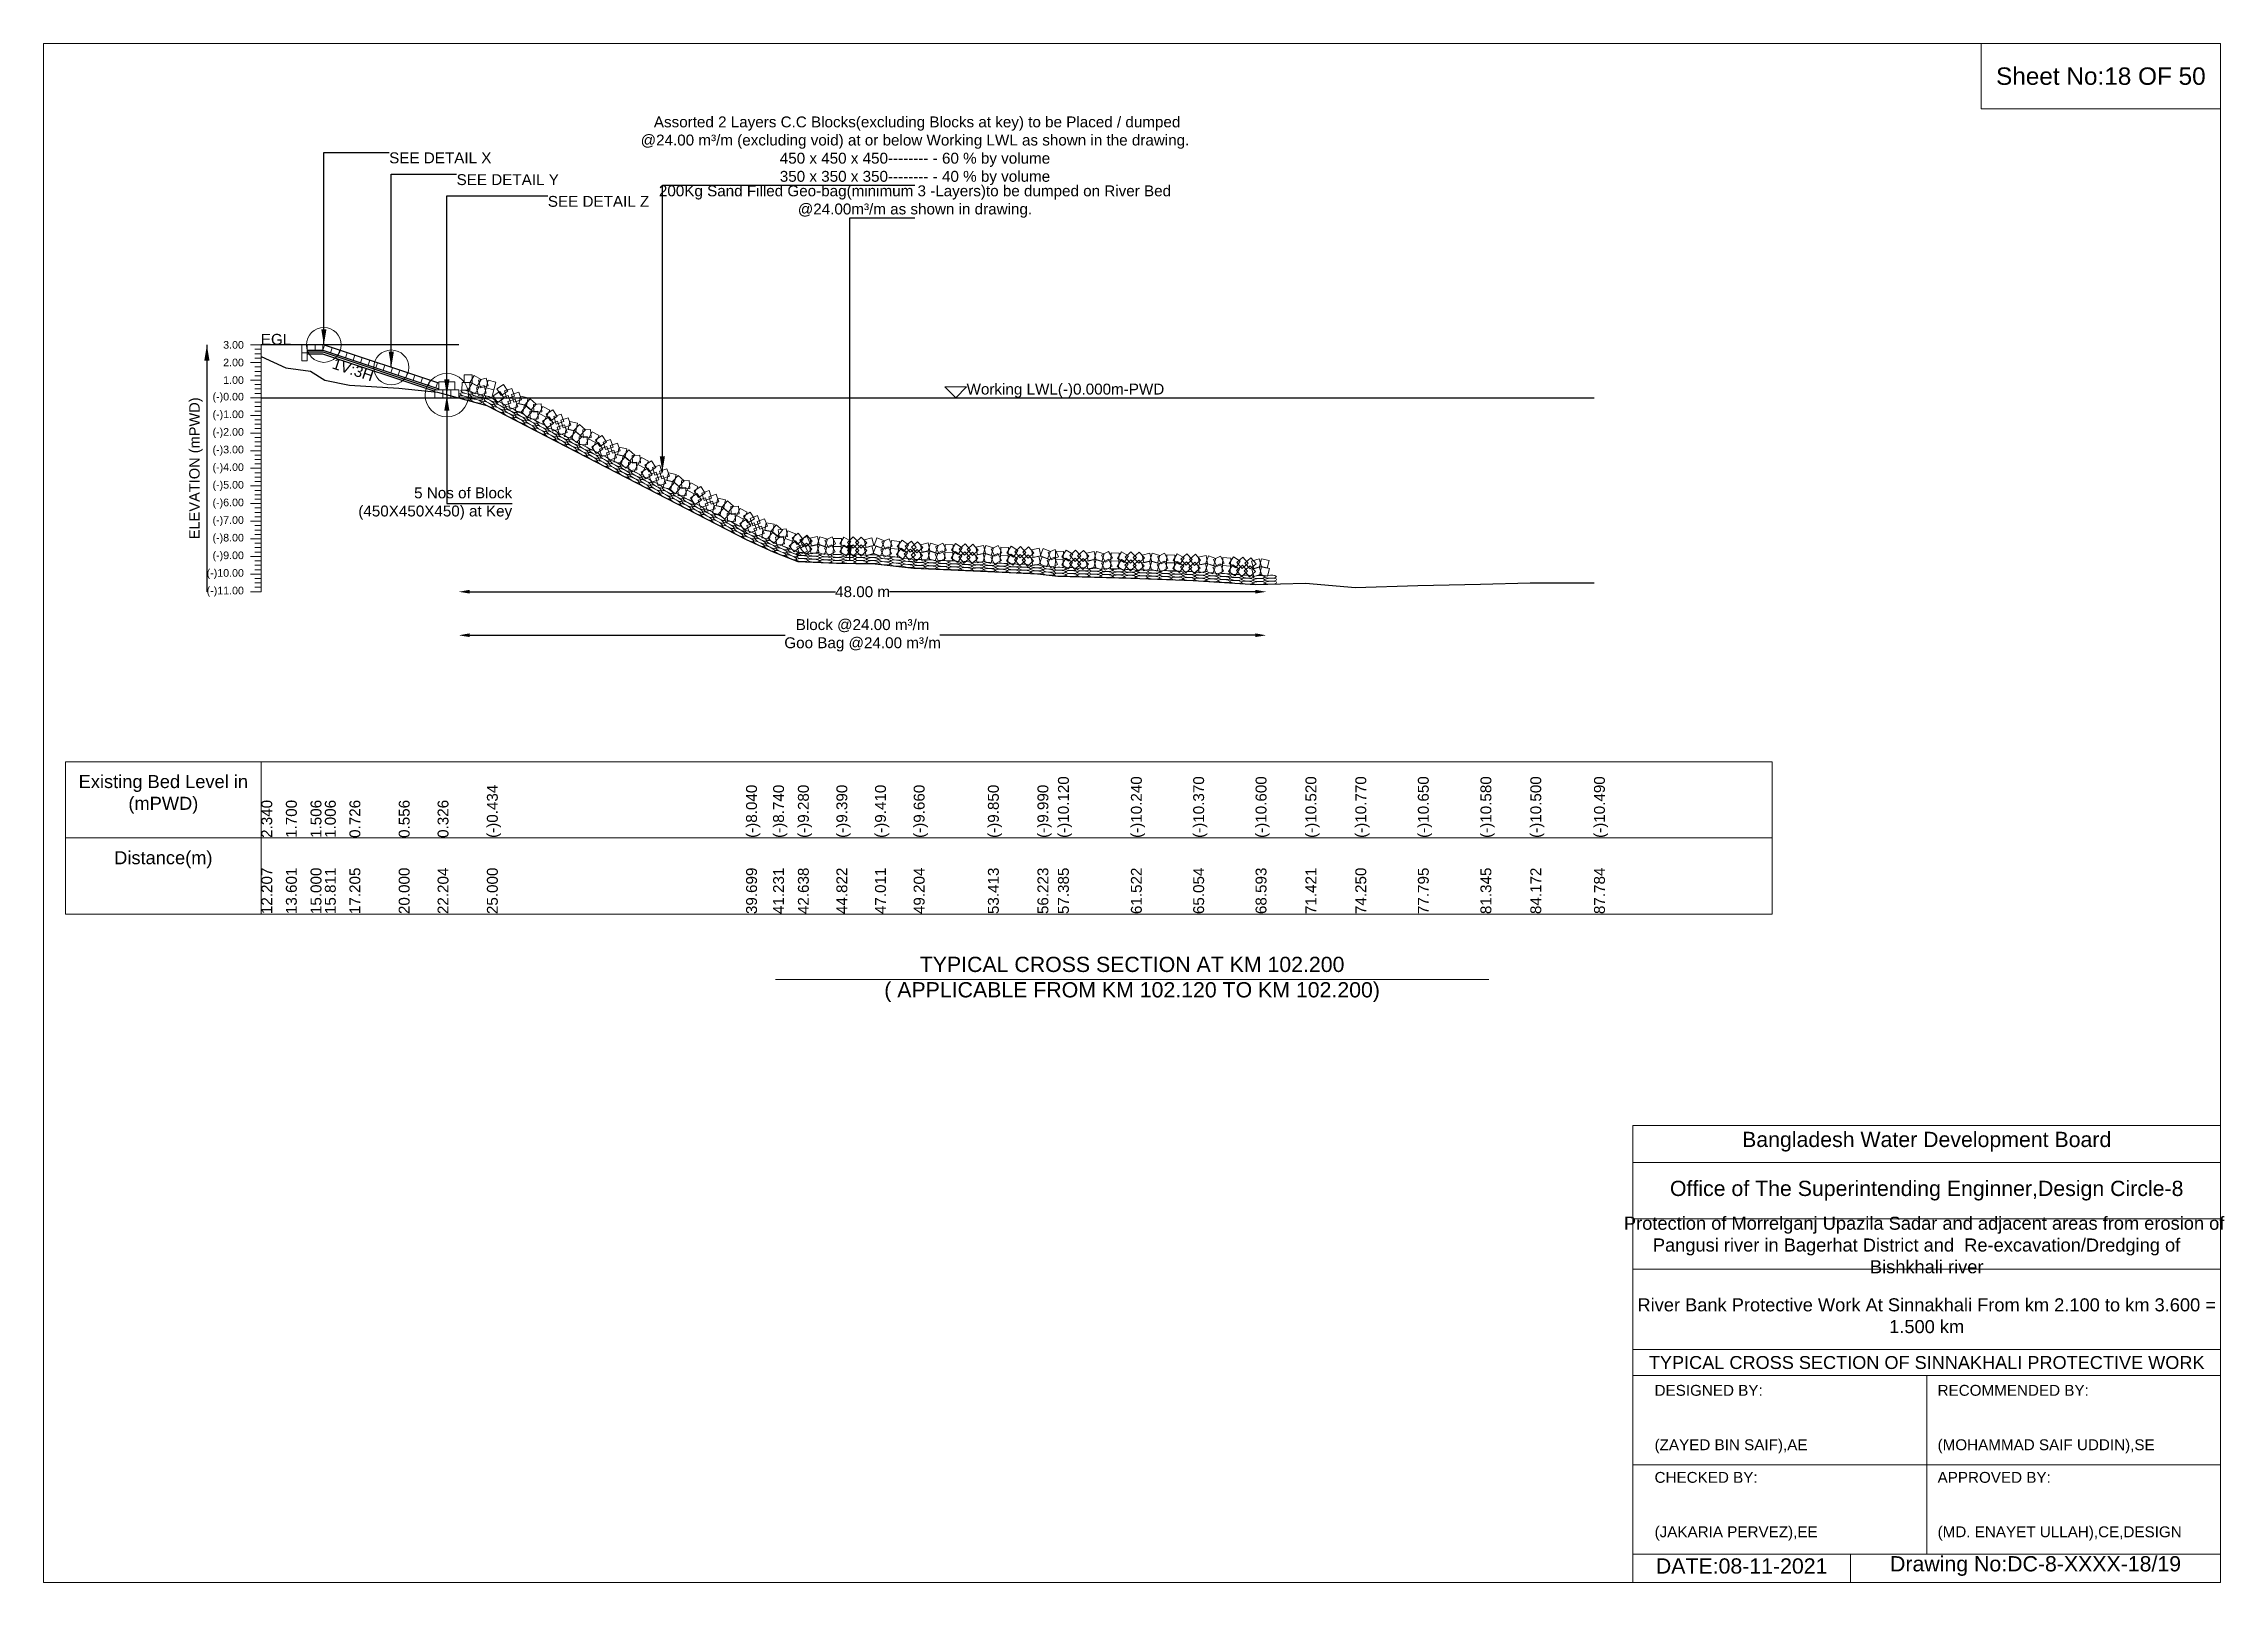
# Model space of a CAD drawing. Header units: inches. Extents: x 89000 to 380017, y -7071 to 0.
# Drawn here: x 355000 to 365017, y -7071 to 0 of the extents above; entities that cross this region are included whole.
import ezdxf

# ---------------------------------------------------------------- set-up
doc = ezdxf.new("R2010")
doc.units = ezdxf.units.IN
doc.header["$LTSCALE"] = 7
doc.header["$MEASUREMENT"] = 0
for name, color, linetype, lineweight in [('Cross section Data Border', 7, 'Continuous', 9), ('Cross Section Labels', 7, 'Continuous', 9), ('Existing_Bed_Level for Xsection', 7, 'Continuous', 25), ('Long Section Labels', 7, 'Continuous', 9)]:
    doc.layers.add(name, color=color, linetype=linetype, lineweight=lineweight)
doc.styles.get("Standard").update_dxf_attribs({"font": 'arial.ttf'})
doc.dimstyles.new('Appron Lebeling Style', dxfattribs={"dimtxt": 50, "dimasz": 50, "dimexe": 0.18, "dimexo": 0.0625, "dimgap": 0.09, "dimtad": 0, "dimtih": 1, "dimtoh": 1, "dimdec": 4, "dimzin": 0, "dimdsep": 46, "dimtxsty": 'Standard', "dimcen": 0.09, "dimse1": 1, "dimse2": 1, "dimadec": 0, "dimazin": 0, "dimtfac": 1, "dimtdec": 4, "dimtofl": 0, "dimtmove": 0, "dimatfit": 3, "dimfxl": 1, "dimtolj": 1, "dimtzin": 0, "dimarcsym": 0})
doc.dimstyles.get("Standard").update_dxf_attribs({"dimtxt": 0.18, "dimasz": 0.18, "dimexe": 0.18, "dimexo": 0.0625, "dimgap": 0.09, "dimtad": 0, "dimtih": 1, "dimtoh": 1, "dimdec": 4, "dimzin": 0, "dimdsep": 46, "dimtxsty": 'Standard', "dimcen": 0.09, "dimadec": 0, "dimazin": 0, "dimtfac": 1, "dimtdec": 4, "dimtofl": 0, "dimtmove": 0, "dimatfit": 3, "dimfxl": 1, "dimtolj": 1, "dimtzin": 0, "dimarcsym": 0})

msp = doc.modelspace()

# ---------------------------------------------------------------- texts
at = {"layer": 'Cross section Data Border', "char_height": 60, "width": 800, "attachment_point": 5}
for s, insert in [('Existing Bed Level in (mPWD)', (355550, -3450)), ('Distance(m)', (355550, -3750))]:
    msp.add_mtext(s, dxfattribs=dict(at, insert=insert))
at = {"layer": 'Cross Section Labels'}
for s, insert, char_height, attachment_point in [('Sheet No:18 OF 50', (364450, -150), 80, 5), (' Assorted 2 Layers C.C Blocks(excluding Blocks at key) to be Placed / dumped^J@24.00 m³/m (excluding void) at or below Working LWL as shown in the drawing.^J450 x 450 x 450-------- - 60 % by volume^J350 x 350 x 350-------- - 40 % by volume', (359002.68277, -650), 50, 8), ('SEE DETAIL X', (356587.27093, -500), 50, 1), ('SEE DETAIL Y', (356897.09593, -600), 50, 1), ('SEE DETAIL Z', (357316.27093, -700), 50, 1), ('200Kg Sand Filled Geo-bag(minimum 3 -Layers)to be dumped on River Bed^J@24.00m³/m as shown in drawing.', (359002.68277, -800), 50, 8), ('EGL', (356137.52758, -1384.63), 50, 9), ('Working LWL(-)0.000m-PWD', (359239.72093, -1627.63), 50, 7), ('5 Nos of Block ^J(450X450X450) at Key', (357152.24593, -2113.63), 50, 6), ('TYPICAL CROSS SECTION AT KM 102.200^J( APPLICABLE FROM KM 102.120 TO KM 102.200)', (360000, -4300), 70, 5), ('Bangladesh Water Development Board', (363650, -5046), 70, 5), ('Office of The Superintending Enginner,Design Circle-8', (363650, -5271), 70, 5)]:
    msp.add_mtext(s, dxfattribs=dict(at, insert=insert, char_height=char_height, attachment_point=attachment_point))
at = {"layer": 'Cross Section Labels', "insert": (356429.37621, -1474.68917), "char_height": 50, "attachment_point": 2, "rotation": 341.565051177}
msp.add_mtext('1V:3H', dxfattribs=at)
at = {"layer": 'Cross Section Labels'}
for s, insert, char_height, width, attachment_point in [('Protection of Morrelganj Upazila Sadar and adjacent areas from erosion of  Pangusi river in Bagerhat District and  Re-excavation/Dredging of     Bishkhali river', (363650, -5521), 60, 2800, 5), ('River Bank Protective Work At Sinnakhali From km 2.100 to km 3.600 = 1.500 km', (363650, -5846), 60, 2700, 5), ('TYPICAL CROSS SECTION OF SINNAKHALI PROTECTIVE WORK', (363650, -6061), 59.5765532, 2800, 5), ('DESIGNED BY:^J^J^J(ZAYED BIN SAIF),AE', (362400, -6321), 50, 1400, 4), ('RECOMMENDED BY:^J^J^J(MOHAMMAD SAIF UDDIN),SE', (363700, -6321), 50, 1400, 4), ('CHECKED BY:^J^J^J(JAKARIA PERVEZ),EE', (362400, -6721), 50, 1400, 4), ('APPROVED BY:^J^J^J(MD. ENAYET ULLAH),CE,DESIGN', (363700, -6721), 50, 1400, 4), ('DATE:08-11-2021', (362800, -6996), 70, 1400, 5), ('Drawing No:DC-8-XXXX-18/19', (364150, -6996), 70, 2200, 5)]:
    msp.add_mtext(s, dxfattribs=dict(at, insert=insert, char_height=char_height, width=width, attachment_point=attachment_point))
at = {"layer": 'Long Section Labels', "char_height": 35, "attachment_point": 6}
for s, insert in [('3.00', (355920, -1384.63)), ('2.00', (355920, -1465.63)), ('1.00', (355920, -1546.63)), ('(-)0.00', (355920, -1627.63)), ('(-)1.00', (355920, -1708.63)), ('(-)2.00', (355920, -1789.63)), ('(-)3.00', (355920, -1870.63)), ('(-)4.00', (355920, -1951.63)), ('(-)5.00', (355920, -2032.63)), ('(-)6.00', (355920, -2113.63)), ('(-)7.00', (355920, -2194.63)), ('(-)8.00', (355920, -2275.63)), ('(-)9.00', (355920, -2356.63)), ('(-)10.00', (355920, -2437.63)), ('(-)11.00', (355920, -2518.63))]:
    msp.add_mtext(s, dxfattribs=dict(at, insert=insert))
at = {"layer": 'Long Section Labels', "rotation": 90}
for s, insert, char_height, attachment_point in [('ELEVATION (mPWD)', (355700, -1951.63), 48, 5), ('(-)10.120', (359659.42702, -3650), 50, 1), ('(-)10.240', (359994.57964, -3650), 50, 1), ('(-)10.370', (360280.62873, -3650), 50, 1), ('(-)10.600', (360567.3022, -3650), 50, 1), ('(-)10.520', (360796.39311, -3650), 50, 1), ('(-)10.770', (361025.4849, -3650), 50, 1), ('(-)10.650', (361312.6317, -3650), 50, 1), ('(-)10.580', (361600.2095, -3650), 50, 1), ('(-)10.500', (361829.2368, -3650), 50, 1), ('(-)10.490', (362121.75885, -3650), 50, 1), ('2.340', (356000, -3650), 50, 1), ('1.700', (356112.98811, -3650), 50, 1), ('1.506', (356226.269, -3650), 50, 1), ('1.006', (356291.99145, -3650), 50, 1), ('0.726', (356404.84569, -3650), 50, 1), ('0.556', (356631.269, -3650), 50, 1), ('0.326', (356809.76086, -3650), 50, 1), ('(-)0.434', (357036.269, -3650), 50, 1), ('(-)8.040', (358226.87718, -3650), 50, 1), ('(-)8.740', (358350.98455, -3650), 50, 1), ('(-)9.280', (358464.9479, -3650), 50, 1), ('(-)9.390', (358641.84044, -3650), 50, 1), ('(-)9.410', (358819.1306, -3650), 50, 1), ('(-)9.660', (358996.76533, -3650), 50, 1), ('(-)9.850', (359337.76099, -3650), 50, 1), ('(-)9.990', (359565.31346, -3650), 50, 1), ('12.207', (356000, -4000), 50, 1), ('13.601', (356112.98811, -4000), 50, 1), ('15.000', (356226.269, -4000), 50, 1), ('15.811', (356291.99145, -4000), 50, 1), ('17.205', (356404.84569, -4000), 50, 1), ('20.000', (356631.269, -4000), 50, 1), ('22.204', (356809.76086, -4000), 50, 1), ('25.000', (357036.269, -4000), 50, 1), ('39.699', (358226.87718, -4000), 50, 1), ('41.231', (358350.98455, -4000), 50, 1), ('42.638', (358464.9479, -4000), 50, 1), ('44.822', (358641.84044, -4000), 50, 1), ('47.011', (358819.1306, -4000), 50, 1), ('49.204', (358996.76533, -4000), 50, 1), ('53.413', (359337.76099, -4000), 50, 1), ('56.223', (359565.31346, -4000), 50, 1), ('57.385', (359659.42702, -4000), 50, 1), ('61.522', (359994.57964, -4000), 50, 1), ('65.054', (360280.62873, -4000), 50, 1), ('68.593', (360567.3022, -4000), 50, 1), ('71.421', (360796.39311, -4000), 50, 1), ('74.250', (361025.4849, -4000), 50, 1), ('77.795', (361312.6317, -4000), 50, 1), ('81.345', (361600.2095, -4000), 50, 1), ('84.172', (361829.2368, -4000), 50, 1), ('87.784', (362121.75885, -4000), 50, 1)]:
    msp.add_mtext(s, dxfattribs=dict(at, insert=insert, char_height=char_height, attachment_point=attachment_point))

# ---------------------------------------------------------------- blocks, each defined once
blk = doc.blocks.new('*D33')
at = {"layer": 'Cross Section Labels', "color": 0, "lineweight": -2, "transparency": 16777216}
for p, q in [((356957, -2519), (358638, -2519)), ((360566, -2519), (358885, -2519))]:
    blk.add_line(p, q, dxfattribs=at)
at = {"layer": 'Cross Section Labels', "color": 0, "transparency": 16777216}
for points in [[(356957, -2510), (356957, -2527), (356907, -2519)], [(360566, -2510), (360566, -2527), (360616, -2519)]]:
    blk.add_solid(points, dxfattribs=at)
at = {"layer": 'Defpoints', "color": 0, "transparency": 16777216}
for p in [(356907, -1628), (360616, -2485), (360616, -2519)]:
    blk.add_point(p, dxfattribs=at)
at = {"layer": 'Cross Section Labels', "color": 0, "transparency": 16777216, "insert": (358762, -2519), "char_height": 50, "attachment_point": 5}
blk.add_mtext('\\A1;48.00 m', dxfattribs=at)
blk = doc.blocks.new('*D34')
at = {"layer": 'Cross Section Labels', "color": 0, "lineweight": -2, "transparency": 16777216}
for p, q in [((356957, -2719), (358406, -2719)), ((360566, -2719), (359117, -2719))]:
    blk.add_line(p, q, dxfattribs=at)
at = {"layer": 'Cross Section Labels', "color": 0, "transparency": 16777216}
for points in [[(356957, -2710), (356957, -2727), (356907, -2719)], [(360566, -2710), (360566, -2727), (360616, -2719)]]:
    blk.add_solid(points, dxfattribs=at)
at = {"layer": 'Defpoints', "color": 0, "transparency": 16777216}
for p in [(356907, -1628), (360616, -2485), (360616, -2719)]:
    blk.add_point(p, dxfattribs=at)
at = {"layer": 'Cross Section Labels', "color": 0, "transparency": 16777216, "insert": (358762, -2719), "char_height": 50, "attachment_point": 5}
blk.add_mtext('\\A1;Block @24.00 m³/m ^JGoo Bag @24.00 m³/m ', dxfattribs=at)

# ---------------------------------------------------------------- dimensions: what is measured, and where the dimension line sits
at = {"layer": 'Cross Section Labels'}
for base, text, picture, middle in [((360616.27173, -2518.63), '48.00 m', '*D33', (358761.59633, -2518.63)), ((360616.27173, -2718.63), 'Block @24.00 m³/m ^JGoo Bag @24.00 m³/m ', '*D34', (358761.59633, -2718.63))]:
    dim = msp.add_linear_dim(base=base, p1=(356906.92093, -1627.63), p2=(360616.27173, -2484.84486), text=text, dimstyle='Appron Lebeling Style', dxfattribs=at)
    dim.commit()
    dim.dimension.update_dxf_attribs({"geometry": picture, "text_midpoint": middle})

# ---------------------------------------------------------------- linework, layer by layer
at = {"layer": 'Cross section Data Border'}
msp.add_lwpolyline([(355100, -3300), (362940.21809, -3300), (362940.21809, -4000), (355100, -4000)], close=True, dxfattribs=at)
for points in [[(356000, -3300), (356000, -4000)], [(355100, -3650), (362940.21809, -3650)]]:
    msp.add_lwpolyline(points, dxfattribs=at)
at = {"layer": 'Cross Section Labels'}
for points in [[(355000, 0), (365000, 0), (365000, -7071), (355000, -7071)], [(363900, 0), (365000, 0), (365000, -300), (363900, -300)], [(359189.72093, -1627.63), (359239.72093, -1577.63), (359139.72093, -1577.63)]]:
    msp.add_lwpolyline(points, close=True, dxfattribs=at)
for points in [[(358362, -4300), (360000, -4300), (361638, -4300)], [(362300, -7071), (362300, -4971), (365000, -4971)], [(362300, -5141), (365000, -5141)], [(362300, -5401), (365000, -5401)], [(362300, -5631), (365000, -5631)], [(362300, -6001), (365000, -6001)], [(362300, -6121), (365000, -6121)], [(363650, -6121), (363650, -6941)], [(362300, -6531), (365000, -6531)], [(362300, -6941), (365000, -6941)], [(363300, -6941), (363300, -7071)]]:
    msp.add_lwpolyline(points, dxfattribs=at)
for centre, radius in [((356287.27093, -1384.63), 80), ((356597.09593, -1487.905), 80), ((356852.24593, -1615.48), 100)]:
    msp.add_circle(centre, radius, dxfattribs=at)
at = {"layer": 'Existing_Bed_Level for Xsection'}
for points in [[(356906.92093, -1384.63), (356000, -1384.63)], [(356815.79593, -1560.805), (356291.01192, -1385.877), (356287.27093, -1384.63), (356283.32758, -1384.63), (356210.42758, -1384.63)], [(356000, -1438.09), (356112.98811, -1489.93), (356226.269, -1505.644), (356291.99145, -1546.144), (356404.84569, -1568.824), (356631.269, -1582.594), (356809.76086, -1601.224), (357036.269, -1662.784), (358226.87718, -2278.87), (358350.98455, -2335.57), (358464.9479, -2379.31), (358641.84044, -2388.22), (358819.1306, -2389.84), (358996.76533, -2410.09), (359337.76099, -2425.48), (359565.31346, -2436.82), (359659.42702, -2447.35), (359994.57964, -2457.07), (360280.62873, -2467.6), (360567.3022, -2486.23), (360796.39311, -2479.75), (361025.4849, -2500), (361312.6317, -2490.28), (361600.2095, -2484.61), (361829.2368, -2478.13), (362121.75885, -2477.32)], [(356210.42758, -1408.93), (356283.32758, -1408.93), (356815.79593, -1586.41945)], [(356210.42758, -1417.03), (356282.01313, -1417.03), (356804.46313, -1591.18)], [(356210.42758, -1425.13), (356280.69869, -1425.13), (356797.57093, -1597.42075)], [(356000, -1627.63), (362121.75885, -1627.63)]]:
    msp.add_lwpolyline(points, dxfattribs=at)
at = {"layer": 'Long Section Labels'}
for points in [[(356000, -1384.63), (355950, -1384.63)], [(356000, -2518.63), (356000, -2437.63), (356000, -2356.63), (356000, -2275.63), (356000, -2194.63), (356000, -2113.63), (356000, -2032.63), (356000, -1951.63), (356000, -1870.63), (356000, -1789.63), (356000, -1708.63), (356000, -1627.63), (356000, -1546.63), (356000, -1465.63), (356000, -1384.63)], [(356000, -1465.63), (355950, -1465.63)], [(356000, -1404.88), (355970, -1404.88)], [(356000, -1425.13), (355970, -1425.13)], [(356000, -1445.38), (355970, -1445.38)], [(356000, -1485.88), (355970, -1485.88)], [(356000, -1546.63), (355950, -1546.63)], [(356000, -1506.13), (355970, -1506.13)], [(356000, -1526.38), (355970, -1526.38)], [(356000, -1566.88), (355970, -1566.88)], [(356000, -1587.13), (355970, -1587.13)], [(356000, -1627.63), (355950, -1627.63)], [(356000, -1607.38), (355970, -1607.38)], [(356000, -1647.88), (355970, -1647.88)], [(356000, -1668.13), (355970, -1668.13)], [(356000, -1688.38), (355970, -1688.38)], [(356000, -1708.63), (355950, -1708.63)], [(356000, -1789.63), (355950, -1789.63)], [(356000, -1728.88), (355970, -1728.88)], [(356000, -1749.13), (355970, -1749.13)], [(356000, -1769.38), (355970, -1769.38)], [(356000, -1870.63), (355950, -1870.63)], [(356000, -1809.88), (355970, -1809.88)], [(356000, -1830.13), (355970, -1830.13)], [(356000, -1850.38), (355970, -1850.38)], [(356000, -1890.88), (355970, -1890.88)], [(356000, -1951.63), (355950, -1951.63)], [(356000, -1911.13), (355970, -1911.13)], [(356000, -1931.38), (355970, -1931.38)], [(356000, -1971.88), (355970, -1971.88)], [(356000, -1992.13), (355970, -1992.13)], [(356000, -2032.63), (355950, -2032.63)], [(356000, -2012.38), (355970, -2012.38)], [(356000, -2052.88), (355970, -2052.88)], [(356000, -2073.13), (355970, -2073.13)], [(356000, -2093.38), (355970, -2093.38)], [(356000, -2113.63), (355950, -2113.63)], [(356000, -2194.63), (355950, -2194.63)], [(356000, -2133.88), (355970, -2133.88)], [(356000, -2154.13), (355970, -2154.13)], [(356000, -2174.38), (355970, -2174.38)], [(356000, -2275.63), (355950, -2275.63)], [(356000, -2214.88), (355970, -2214.88)], [(356000, -2235.13), (355970, -2235.13)], [(356000, -2255.38), (355970, -2255.38)], [(356000, -2295.88), (355970, -2295.88)], [(356000, -2356.63), (355950, -2356.63)], [(356000, -2316.13), (355970, -2316.13)], [(356000, -2336.38), (355970, -2336.38)], [(356000, -2376.88), (355970, -2376.88)], [(356000, -2397.13), (355970, -2397.13)], [(356000, -2437.63), (355950, -2437.63)], [(356000, -2417.38), (355970, -2417.38)], [(356000, -2457.88), (355970, -2457.88)], [(356000, -2478.13), (355970, -2478.13)], [(356000, -2498.38), (355970, -2498.38)], [(356000, -2518.63), (355950, -2518.63)]]:
    msp.add_lwpolyline(points, dxfattribs=at)
for points in [[(356210.42758, -1384.63), (356186.12758, -1384.63), (356186.12758, -1421.08), (356210.42758, -1421.08)], [(356246.87758, -1384.63), (356210.42758, -1384.63), (356210.42758, -1408.93), (356246.87758, -1408.93)], [(356283.32758, -1384.63), (356246.87758, -1384.63), (356246.87758, -1408.93), (356283.32758, -1408.93)], [(356325.59142, -1397.4035), (356291.01192, -1385.877), (356283.32758, -1408.93), (356317.90709, -1420.4565)], [(356360.17093, -1408.93), (356325.59142, -1397.4035), (356317.90709, -1420.4565), (356352.4866, -1431.983)], [(356210.42758, -1421.08), (356186.12758, -1421.08), (356186.12758, -1457.53), (356210.42758, -1457.53)], [(356394.75044, -1420.4565), (356360.17093, -1408.93), (356352.4866, -1431.983), (356387.0661, -1443.50951)], [(356429.32994, -1431.983), (356394.75044, -1420.4565), (356387.0661, -1443.50951), (356421.64561, -1455.03601)], [(356463.90945, -1443.50951), (356429.32994, -1431.983), (356421.64561, -1455.03601), (356456.22511, -1466.56251)], [(356498.48896, -1455.03601), (356463.90945, -1443.50951), (356456.22511, -1466.56251), (356490.80462, -1478.08901)], [(356533.06846, -1466.56251), (356498.48896, -1455.03601), (356490.80462, -1478.08901), (356525.38413, -1489.61551)], [(356567.64797, -1478.08901), (356533.06846, -1466.56251), (356525.38413, -1489.61551), (356559.96363, -1501.14202)], [(356602.22747, -1489.61551), (356567.64797, -1478.08901), (356559.96363, -1501.14202), (356594.54314, -1512.66852)], [(356636.80698, -1501.14202), (356602.22747, -1489.61551), (356594.54314, -1512.66852), (356629.12265, -1524.19502)], [(356671.38649, -1512.66852), (356636.80698, -1501.14202), (356629.12265, -1524.19502), (356663.70215, -1535.72152)], [(356705.96599, -1524.19502), (356671.38649, -1512.66852), (356663.70215, -1535.72152), (356698.28166, -1547.24802)], [(356740.5455, -1535.72152), (356705.96599, -1524.19502), (356698.28166, -1547.24802), (356732.86116, -1558.77453)], [(356775.125, -1547.24802), (356740.5455, -1535.72152), (356732.86116, -1558.77453), (356767.44067, -1570.30103)], [(356809.70451, -1558.77453), (356775.125, -1547.24802), (356767.44067, -1570.30103), (356802.02018, -1581.82753)], [(356834.02093, -1591.18), (356797.57093, -1591.18), (356797.57093, -1627.63), (356834.02093, -1627.63)], [(356852.24593, -1554.73), (356815.79593, -1554.73), (356815.79593, -1591.18), (356852.24593, -1591.18)], [(356870.47093, -1591.18), (356834.02093, -1591.18), (356834.02093, -1627.63), (356870.47093, -1627.63)], [(356888.69593, -1554.73), (356852.24593, -1554.73), (356852.24593, -1591.18), (356888.69593, -1591.18)], [(356906.92093, -1591.18), (356870.47093, -1591.18), (356870.47093, -1627.63), (356906.92093, -1627.63)], [(356958.40821, -1556.79524), (356921.95842, -1556.67246), (356921.83564, -1593.12225), (356958.28543, -1593.24504)], [(356967.96777, -1521.62114), (356931.51798, -1521.49836), (356931.39519, -1557.94815), (356967.84499, -1558.07094)], [(357000.21681, -1577.94139), (356968.71911, -1559.59752), (356950.37524, -1591.09522), (356981.87294, -1609.43909)], [(357009.77637, -1542.76729), (356978.27867, -1524.42342), (356959.9348, -1555.92112), (356991.4325, -1574.26499)], [(357023.45007, -1571.8108), (356988.20306, -1581.09792), (356997.49018, -1616.34493), (357032.7372, -1607.05781)], [(357033.00963, -1536.63669), (356997.76262, -1545.92382), (357007.04974, -1581.17083), (357042.29675, -1571.88371)], [(357068.01106, -1590.83015), (357032.83696, -1581.27059), (357023.2774, -1616.44469), (357058.4515, -1626.00425)], [(357077.57061, -1555.65605), (357042.39651, -1546.09649), (357032.83696, -1581.27059), (357068.01106, -1590.83015)], [(357115.44051, -1629.19058), (357095.76225, -1598.50885), (357065.08052, -1618.18711), (357084.75878, -1648.86884)], [(357132.19193, -1596.81787), (357112.51367, -1566.13614), (357081.83194, -1585.81439), (357101.5102, -1616.49613)], [(357151.2388, -1585.1813), (357116.4984, -1596.2134), (357127.53049, -1630.9538), (357162.27089, -1619.9217)], [(357194.65304, -1636.65489), (357183.59328, -1601.92329), (357148.86168, -1612.98304), (357159.92143, -1647.71465)], [(357134.48738, -1617.55402), (357099.74698, -1628.58611), (357110.77907, -1663.32651), (357145.51948, -1652.29442)], [(357177.90162, -1669.02761), (357166.84187, -1634.296), (357132.11026, -1645.35575), (357143.17002, -1680.08736)], [(357209.07945, -1660.03711), (357173.47266, -1652.2423), (357165.67785, -1687.84909), (357201.28464, -1695.6439)], [(357225.83087, -1627.66439), (357190.22408, -1619.86959), (357182.42927, -1655.47637), (357218.03606, -1663.27118)], [(357245.49828, -1689.5123), (357218.56916, -1664.9476), (357194.00445, -1691.87673), (357220.93358, -1716.44143)], [(357262.2497, -1657.13959), (357235.32057, -1632.57489), (357210.75587, -1659.50401), (357237.68499, -1684.06872)], [(357269.50153, -1688.41108), (357233.08923, -1690.06848), (357234.74663, -1726.48078), (357271.15893, -1724.82338)], [(357286.25295, -1656.03837), (357249.84065, -1657.69577), (357251.49805, -1694.10807), (357287.91035, -1692.45067)], [(357309.05886, -1716.3867), (357276.68614, -1699.63528), (357259.93473, -1732.008), (357292.30744, -1748.75941)], [(357325.81027, -1684.01399), (357293.43756, -1667.26257), (357276.68614, -1699.63528), (357309.05886, -1716.3867)], [(357358.80092, -1714.07779), (357339.12266, -1683.39606), (357308.44093, -1703.07432), (357328.11918, -1733.75605)], [(357377.84779, -1702.44123), (357343.10739, -1713.47332), (357354.13948, -1748.21372), (357388.87988, -1737.18163)], [(357342.0495, -1746.4505), (357322.37124, -1715.76877), (357291.68951, -1735.44703), (357311.36777, -1766.12876)], [(357361.09637, -1734.81394), (357326.35597, -1745.84603), (357337.38806, -1780.58643), (357372.12846, -1769.55434)], [(357404.51061, -1786.28753), (357393.45085, -1751.55592), (357358.71925, -1762.61568), (357369.779, -1797.34728)], [(357421.26202, -1753.91482), (357410.20227, -1719.18321), (357375.47067, -1730.24296), (357386.53042, -1764.97457)], [(357435.68844, -1777.29703), (357400.08165, -1769.50222), (357392.28684, -1805.10901), (357427.89363, -1812.90382)], [(357452.43986, -1744.92432), (357416.83307, -1737.12951), (357409.03826, -1772.7363), (357444.64505, -1780.53111)], [(357472.10727, -1806.77223), (357445.17814, -1782.20752), (357420.61344, -1809.13665), (357447.54256, -1833.70135)], [(357488.85869, -1774.39951), (357461.92956, -1749.83481), (357437.36486, -1776.76394), (357464.29398, -1801.32864)], [(357512.86193, -1773.29829), (357476.44963, -1774.95569), (357478.10703, -1811.36799), (357514.51933, -1809.71059)], [(357552.41926, -1801.27391), (357520.04655, -1784.5225), (357503.29513, -1816.89521), (357535.66784, -1833.64663)], [(357585.4099, -1831.33772), (357565.73164, -1800.65598), (357535.04991, -1820.33424), (357554.72817, -1851.01597)], [(357496.11051, -1805.67101), (357459.69822, -1807.32841), (357461.35562, -1843.74071), (357497.76792, -1842.0833)], [(357535.66784, -1833.64663), (357503.29513, -1816.89521), (357486.54371, -1849.26792), (357518.91643, -1866.01934)], [(357568.65848, -1863.71043), (357548.98023, -1833.0287), (357518.2985, -1852.70695), (357537.97675, -1883.38869)], [(357587.70536, -1852.07386), (357552.96496, -1863.10595), (357563.99705, -1897.84635), (357598.73745, -1886.81426)], [(357604.45677, -1819.70115), (357569.71637, -1830.73324), (357580.74847, -1865.47364), (357615.48887, -1854.44155)], [(357631.11959, -1903.54745), (357620.05984, -1868.81585), (357585.32824, -1879.8756), (357596.38799, -1914.6072)], [(357647.87101, -1871.17474), (357636.81126, -1836.44313), (357602.07965, -1847.50289), (357613.13941, -1882.23449)], [(357662.29743, -1894.55695), (357626.69064, -1886.76214), (357618.89583, -1922.36893), (357654.50262, -1930.16374)], [(357679.04884, -1862.18424), (357643.44205, -1854.38943), (357635.64725, -1889.99622), (357671.25403, -1897.79103)], [(357698.71625, -1924.03215), (357671.78713, -1899.46745), (357647.22242, -1926.39657), (357674.15155, -1950.96128)], [(357715.46767, -1891.65944), (357688.53855, -1867.09473), (357663.97384, -1894.02386), (357690.90297, -1918.58856)], [(357739.47092, -1890.55822), (357703.05862, -1892.21562), (357704.71602, -1928.62792), (357741.12832, -1926.97052)], [(357779.02825, -1918.53384), (357746.65553, -1901.78242), (357729.90412, -1934.15513), (357762.27683, -1950.90655)], [(357722.7195, -1922.93093), (357686.3072, -1924.58833), (357687.9646, -1961.00063), (357724.3769, -1959.34323)], [(357762.27683, -1950.90655), (357729.90412, -1934.15513), (357713.1527, -1966.52784), (357745.52541, -1983.27926)], [(357795.26747, -1980.97035), (357775.58921, -1950.28862), (357744.90748, -1969.96688), (357764.58574, -2000.64861)], [(357812.01889, -1948.59764), (357792.34063, -1917.91591), (357761.6589, -1937.59416), (357781.33716, -1968.2759)], [(357814.31434, -1969.33378), (357779.57394, -1980.36588), (357790.60603, -2015.10628), (357825.34644, -2004.07419)], [(357831.06576, -1936.96107), (357796.32536, -1947.99316), (357807.35745, -1982.73357), (357842.09785, -1971.70147)], [(357857.72858, -2020.80737), (357846.66883, -1986.07577), (357811.93722, -1997.13552), (357822.99698, -2031.86713)], [(357874.48, -1988.43466), (357863.42025, -1953.70306), (357828.68864, -1964.76281), (357839.74839, -1999.49442)], [(357905.65783, -1979.44416), (357870.05104, -1971.64935), (357862.25623, -2007.25614), (357897.86302, -2015.05095)], [(357942.07666, -2008.91936), (357915.14753, -1984.35466), (357890.58283, -2011.28378), (357917.51195, -2035.84849)], [(357888.90641, -2011.81688), (357853.29962, -2004.02207), (357845.50481, -2039.62886), (357881.1116, -2047.42367)], [(357925.32524, -2041.29207), (357898.39612, -2016.72737), (357873.83141, -2043.65649), (357900.76054, -2068.2212)], [(357949.32849, -2040.19085), (357912.91619, -2041.84825), (357914.57359, -2078.26055), (357950.98589, -2076.60315)], [(357966.07991, -2007.81814), (357929.66761, -2009.47554), (357931.32501, -2045.88784), (357967.73731, -2044.23044)], [(357988.88582, -2068.16647), (357956.5131, -2051.41505), (357939.76169, -2083.78777), (357972.1344, -2100.53918)], [(358005.63723, -2035.79376), (357973.26452, -2019.04234), (357956.5131, -2051.41505), (357988.88582, -2068.16647)], [(358021.87646, -2098.23027), (358002.1982, -2067.54854), (357971.51647, -2087.2268), (357991.19473, -2117.90853)], [(358038.62788, -2065.85756), (358018.94962, -2035.17583), (357988.26789, -2054.85409), (358007.94614, -2085.53582)], [(358040.92333, -2086.59371), (358006.18293, -2097.6258), (358017.21502, -2132.3662), (358051.95542, -2121.33411)], [(358057.67475, -2054.221), (358022.93435, -2065.25309), (358033.96644, -2099.99349), (358068.70684, -2088.9614)], [(358084.33757, -2138.0673), (358073.27781, -2103.33569), (358038.54621, -2114.39545), (358049.60596, -2149.12705)], [(358101.08899, -2105.69459), (358090.02923, -2070.96298), (358055.29763, -2082.02273), (358066.35738, -2116.75434)], [(358132.26682, -2096.70409), (358096.66003, -2088.90928), (358088.86522, -2124.51607), (358124.47201, -2132.31088)], [(358168.68565, -2126.17928), (358141.75652, -2101.61458), (358117.19182, -2128.54371), (358144.12094, -2153.10841)], [(358115.5154, -2129.0768), (358079.90861, -2121.28199), (358072.1138, -2156.88878), (358107.72059, -2164.68359)], [(358151.93423, -2158.552), (358125.0051, -2133.98729), (358100.4404, -2160.91642), (358127.36952, -2185.48112)], [(358175.93748, -2157.45078), (358139.52518, -2159.10818), (358141.18258, -2195.52047), (358177.59488, -2193.86307)], [(358192.68889, -2125.07806), (358156.27659, -2126.73546), (358157.93399, -2163.14776), (358194.34629, -2161.49036)], [(358215.4948, -2185.4264), (358183.12209, -2168.67498), (358166.37067, -2201.04769), (358198.74339, -2217.79911)], [(358232.24622, -2153.05368), (358199.87351, -2136.30227), (358183.12209, -2168.67498), (358215.4948, -2185.4264)], [(358248.48545, -2215.4902), (358228.80719, -2184.80847), (358198.12546, -2204.48672), (358217.80371, -2235.16845)], [(358265.23686, -2183.11748), (358245.55861, -2152.43575), (358214.87687, -2172.11401), (358234.55513, -2202.79574)], [(358263.81167, -2201.95356), (358229.65291, -2214.6729), (358242.37226, -2248.83166), (358276.53102, -2236.11232)], [(358278.95843, -2168.7997), (358244.79967, -2181.51905), (358257.51902, -2215.6778), (358291.67777, -2202.95846)], [(358324.84016, -2218.08654), (358312.09362, -2183.93792), (358277.945, -2196.68447), (358290.69154, -2230.83309)], [(358355.54055, -2207.58072), (358319.5949, -2201.53814), (358313.55232, -2237.48379), (358349.49797, -2243.52637)], [(358309.69341, -2251.2404), (358296.94686, -2217.09178), (358262.79824, -2229.83833), (358275.54479, -2263.98694)], [(358340.3938, -2240.73458), (358304.44815, -2234.692), (358298.40557, -2270.63765), (358334.35122, -2276.68023)], [(358378.21173, -2268.39181), (358350.11249, -2245.17469), (358326.89536, -2273.27393), (358354.9946, -2296.49106)], [(358393.35848, -2235.23796), (358365.25924, -2212.02083), (358342.04211, -2240.12007), (358370.14135, -2263.3372)], [(358397.72518, -2263.07776), (358361.72081, -2268.76001), (358367.40306, -2304.76437), (358403.40743, -2299.08212)], [(358410.78602, -2229.04811), (358374.78165, -2234.73036), (358380.4639, -2270.73473), (358416.46827, -2265.05248)], [(358440.13901, -2286.4975), (358406.10936, -2273.43666), (358393.04853, -2307.46631), (358427.07818, -2320.52715)], [(358453.19985, -2252.46785), (358419.1702, -2239.40701), (358406.10936, -2273.43666), (358440.13901, -2286.4975)], [(358476.25801, -2312.72025), (358453.30093, -2284.40815), (358424.98883, -2307.36523), (358447.94591, -2335.67733)], [(358489.31885, -2278.6906), (358466.36177, -2250.3785), (358438.04967, -2273.33558), (358461.00675, -2301.64768)], [(358493.89805, -2299.04466), (358460.59415, -2313.85859), (358475.40808, -2347.1625), (358508.71198, -2332.34857)], [(358506.95889, -2265.01501), (358473.65499, -2279.82894), (358488.46892, -2313.13285), (358521.77282, -2298.31892)], [(358528.34754, -2322.88266), (358503.89195, -2295.8544), (358476.8637, -2320.30999), (358501.31929, -2347.33825)], [(358530.18119, -2286.47881), (358505.7256, -2259.45056), (358478.69734, -2283.90614), (358503.15293, -2310.9344)], [(358552.9987, -2301.78274), (358517.36224, -2309.44074), (358525.02023, -2345.0772), (358560.6567, -2337.41921)], [(358554.83235, -2265.3789), (358519.19589, -2273.03689), (358526.85388, -2308.67335), (358562.49034, -2301.01536)], [(358598.35668, -2313.52039), (358563.67009, -2302.32026), (358552.46996, -2337.00685), (358587.15655, -2348.20698)], [(358600.19033, -2277.11654), (358565.50374, -2265.91641), (358554.3036, -2300.603), (358588.99019, -2311.80313)], [(358619.74662, -2302.5733), (358587.2932, -2319.16781), (358603.88771, -2351.62123), (358636.34113, -2335.02672)], [(358621.58027, -2266.16945), (358589.12685, -2282.76396), (358605.72136, -2315.21738), (358638.17478, -2298.62287)], [(358664.49801, -2274.21227), (358628.04953, -2273.87922), (358627.71648, -2310.3277), (358664.16496, -2310.66075)], [(358707.50759, -2286.14503), (358676.09772, -2267.65117), (358657.60386, -2299.06103), (358689.01372, -2317.5549)], [(358718.91691, -2303.61169), (358692.89828, -2329.1388), (358718.42539, -2355.15743), (358744.44402, -2329.63032)], [(358719.24996, -2267.16321), (358693.23133, -2292.69032), (358718.75844, -2318.70895), (358744.77707, -2293.18185)], [(358780.89269, -2329.94285), (358755.34487, -2303.94455), (358729.34657, -2329.49237), (358754.89439, -2355.49067)], [(358781.22574, -2293.49437), (358755.67792, -2267.49607), (358729.67962, -2293.04389), (358755.22744, -2319.04219)], [(358804.98714, -2271.39726), (358769.69624, -2280.5162), (358778.81518, -2315.8071), (358814.10608, -2306.68816)], [(358861.92999, -2285.14639), (358828.01977, -2271.77853), (358814.65191, -2305.68874), (358848.56213, -2319.0566)], [(358883.96844, -2275.57167), (358850.53201, -2290.084), (358865.04434, -2323.52043), (358898.48077, -2309.0081)], [(358930.89379, -2287.63106), (358894.67835, -2283.50258), (358890.54987, -2319.71802), (358926.76531, -2323.8465)], [(358972.42616, -2303.97969), (358943.11393, -2282.31414), (358921.44838, -2311.62637), (358950.76061, -2333.29191)], [(358986.08219, -2286.3245), (358957.54569, -2309.00204), (358980.22323, -2337.53853), (359008.75973, -2314.86099)], [(359038.63638, -2315.88677), (359014.0399, -2288.98666), (358987.13979, -2313.58314), (359011.73627, -2340.48325)], [(359063.17695, -2294.65833), (359027.58099, -2302.50242), (359035.42508, -2338.09839), (359071.02104, -2330.2543)], [(359108.59564, -2306.15882), (359073.851, -2295.14008), (359062.83226, -2329.88472), (359097.5769, -2340.90346)], [(359129.92809, -2295.10011), (359097.56182, -2311.86397), (359114.32567, -2344.23024), (359146.69195, -2327.46639)], [(359177.56799, -2303.92382), (359141.15505, -2302.28041), (359139.51165, -2338.69335), (359175.92458, -2340.33676)], [(359220.12069, -2317.39536), (359189.39612, -2297.78406), (359169.78481, -2328.50862), (359200.50938, -2348.11993)], [(359232.538, -2298.84803), (359205.61832, -2323.42308), (359230.19337, -2350.34277), (359257.11305, -2325.76772)], [(359293.52691, -2327.39062), (359268.93043, -2300.49052), (359242.03032, -2325.087), (359266.6268, -2351.9871)], [(358664.16496, -2310.66075), (358627.71648, -2310.3277), (358627.38343, -2346.77617), (358663.83191, -2347.10922)], [(358707.17454, -2322.59351), (358675.76467, -2304.09965), (358657.27081, -2335.50951), (358688.68067, -2354.00337)], [(358804.65409, -2307.84574), (358769.36319, -2316.96468), (358778.48213, -2352.25558), (358813.77303, -2343.13664)], [(358857.8015, -2321.36183), (358823.89129, -2307.99397), (358810.52342, -2341.90418), (358844.43364, -2355.27204)], [(358879.83996, -2311.78711), (358846.40352, -2326.29944), (358860.91585, -2359.73587), (358894.35228, -2345.22354)], [(358926.76531, -2323.8465), (358890.54987, -2319.71802), (358886.42138, -2355.93346), (358922.63682, -2360.06194)], [(358968.29767, -2340.19513), (358938.98544, -2318.52958), (358917.3199, -2347.84181), (358946.63212, -2369.50735)], [(358981.9537, -2322.53994), (358953.4172, -2345.21748), (358976.09475, -2373.75397), (359004.63124, -2351.07643)], [(359036.99297, -2352.2997), (359012.39649, -2325.39959), (358985.49638, -2349.99607), (359010.09286, -2376.89618)], [(359061.53354, -2331.07127), (359025.93758, -2338.91536), (359033.78167, -2374.51132), (359069.37764, -2366.66723)], [(359106.95223, -2342.57175), (359072.20759, -2331.55301), (359061.18885, -2366.29765), (359095.93349, -2377.31639)], [(359128.28468, -2331.51305), (359095.91841, -2348.2769), (359112.68227, -2380.64317), (359145.04854, -2363.87932)], [(359175.92458, -2340.33676), (359139.51165, -2338.69335), (359137.86824, -2375.10628), (359174.28117, -2376.74969)], [(359218.47728, -2353.80829), (359187.75271, -2334.19699), (359168.1414, -2364.92156), (359198.86597, -2384.53286)], [(359230.89459, -2335.26097), (359203.97491, -2359.83602), (359228.54996, -2386.7557), (359255.46964, -2362.18065)], [(359291.8835, -2363.80356), (359267.28702, -2336.90345), (359240.38691, -2361.49993), (359264.98339, -2388.40004)], [(359316.42408, -2342.57512), (359280.82811, -2350.41921), (359288.6722, -2386.01518), (359324.26817, -2378.17109)], [(359318.06749, -2306.16219), (359282.47152, -2314.00628), (359290.31561, -2349.60225), (359325.91158, -2341.75815)], [(359361.84276, -2354.07561), (359327.09813, -2343.05687), (359316.07938, -2377.80151), (359350.82402, -2388.82025)], [(359363.48617, -2317.66268), (359328.74153, -2306.64394), (359317.72279, -2341.38857), (359352.46743, -2352.40731)], [(359383.56159, -2343.23087), (359351.11703, -2359.8427), (359367.72885, -2392.28726), (359400.17342, -2375.67544)], [(359385.37582, -2306.82605), (359352.93125, -2323.43787), (359369.54308, -2355.88244), (359401.98764, -2339.27061)], [(359431.15957, -2352.27799), (359394.75475, -2350.46377), (359392.94052, -2386.86859), (359429.34535, -2388.68281)], [(359432.97379, -2315.87317), (359396.56897, -2314.05894), (359394.75475, -2350.46377), (359431.15957, -2352.27799)], [(359473.6486, -2365.94902), (359443.01637, -2346.19378), (359423.26114, -2376.826), (359453.89336, -2396.58124)], [(359475.46282, -2329.54419), (359444.8306, -2309.78896), (359425.07536, -2340.42118), (359455.70758, -2360.17642)], [(359486.15279, -2347.46015), (359459.11811, -2371.90863), (359483.56659, -2398.94332), (359510.60127, -2374.49483)], [(359487.96701, -2311.05533), (359460.93233, -2335.50381), (359485.38081, -2362.53849), (359512.4155, -2338.09001)], [(359547.00712, -2376.28855), (359522.53711, -2349.27335), (359495.52191, -2373.74336), (359519.99191, -2400.75856)], [(359548.82134, -2339.88373), (359524.35133, -2312.86853), (359497.33613, -2337.33853), (359521.80614, -2364.35374)], [(359571.64702, -2355.17549), (359536.01465, -2362.85249), (359543.69165, -2398.48487), (359579.32403, -2390.80786)], [(359573.46124, -2318.77066), (359537.82887, -2326.44767), (359545.50587, -2362.08004), (359581.13825, -2354.40304)], [(359621.22017, -2370.20577), (359587.28216, -2356.90865), (359573.98504, -2390.84667), (359607.92305, -2404.14379)], [(359625.27313, -2333.9818), (359591.33512, -2320.68468), (359578.038, -2354.6227), (359611.97601, -2367.91982)], [(359643.23861, -2360.58512), (359609.83252, -2375.16714), (359624.41454, -2408.57324), (359657.82063, -2393.99122)], [(359647.29157, -2324.36115), (359613.88548, -2338.94317), (359628.4675, -2372.34927), (359661.87359, -2357.76725)], [(359683.92557, -2370.2678), (359647.49089, -2369.21114), (359646.43422, -2405.64582), (359682.8689, -2406.70249)], [(359684.98224, -2333.83312), (359648.54755, -2332.77646), (359647.49089, -2369.21114), (359683.92557, -2370.2678)], [(359726.68974, -2383.05217), (359695.65327, -2363.93831), (359676.5394, -2394.97479), (359707.57588, -2414.08865)], [(359727.74641, -2346.61749), (359696.70993, -2327.50363), (359677.59607, -2358.54011), (359708.63255, -2377.65397)], [(359738.80669, -2364.30724), (359712.28634, -2389.31271), (359737.29182, -2415.83306), (359763.81216, -2390.82758)], [(359739.86336, -2327.87256), (359713.34301, -2352.87803), (359738.34849, -2379.39838), (359764.86883, -2354.3929)], [(359800.24744, -2391.86373), (359775.22085, -2365.36331), (359748.72043, -2390.3899), (359773.74702, -2416.89032)], [(359801.30411, -2355.42905), (359776.27752, -2328.92863), (359749.7771, -2353.95522), (359774.80368, -2380.45564)], [(359824.44289, -2370.24276), (359788.9779, -2378.65921), (359797.39434, -2414.1242), (359832.85933, -2405.70776)], [(359825.49956, -2333.80808), (359790.03456, -2342.22452), (359798.45101, -2377.68952), (359833.916, -2369.27308)], [(359870.04093, -2381.01017), (359835.12332, -2370.55252), (359824.66566, -2405.47013), (359859.58328, -2415.92779)], [(359871.0976, -2344.57549), (359836.17998, -2334.11783), (359825.72233, -2369.03545), (359860.63994, -2379.49311)], [(359891.19249, -2369.60928), (359859.10044, -2386.89231), (359876.38347, -2418.98436), (359908.47551, -2401.70133)], [(359892.24916, -2333.1746), (359860.15711, -2350.45763), (359877.44013, -2382.54968), (359909.53218, -2365.26665)], [(359938.96833, -2377.66448), (359902.53365, -2376.60781), (359901.47698, -2413.04249), (359937.91166, -2414.09916)], [(359940.025, -2341.2298), (359903.59032, -2340.17313), (359902.53365, -2376.60781), (359938.96833, -2377.66448)], [(359981.73251, -2390.44885), (359950.69603, -2371.33499), (359931.58217, -2402.37146), (359962.61864, -2421.48532)], [(359982.78917, -2354.01417), (359951.7527, -2334.90031), (359932.63884, -2365.93678), (359963.67531, -2385.05064)], [(359993.84945, -2371.70391), (359967.32911, -2396.70939), (359992.33458, -2423.22973), (360018.85493, -2398.22426)], [(359994.90612, -2335.26923), (359968.38578, -2360.27471), (359993.39125, -2386.79505), (360019.9116, -2361.78958)], [(360055.73936, -2399.73581), (360030.92028, -2373.04094), (360004.22542, -2397.86002), (360029.0445, -2424.55489)], [(360057.08025, -2363.31048), (360032.26117, -2336.61562), (360005.5663, -2361.4347), (360030.38538, -2388.12956)], [(360080.10276, -2378.30426), (360044.57318, -2386.44376), (360052.71268, -2421.97334), (360088.24226, -2413.83384)], [(360081.44364, -2341.87893), (360045.91406, -2350.01843), (360054.05356, -2385.54801), (360089.58314, -2377.40851)], [(360125.61541, -2389.42708), (360090.78044, -2378.69733), (360080.05069, -2413.53229), (360114.88565, -2424.26204)], [(360126.95629, -2353.00175), (360092.12132, -2342.272), (360081.39157, -2377.10696), (360116.22654, -2387.83672)], [(360146.85526, -2378.19155), (360114.62936, -2395.22368), (360131.66149, -2427.44959), (360163.88739, -2410.41746)], [(360148.19615, -2341.76622), (360115.97024, -2358.79835), (360133.00237, -2391.02426), (360165.22828, -2373.99213)], [(360194.56681, -2386.61923), (360158.14148, -2385.27835), (360156.8006, -2421.70368), (360193.22593, -2423.04456)], [(360195.90769, -2350.1939), (360159.48237, -2348.85302), (360158.14148, -2385.27835), (360194.56681, -2386.61923)], [(360237.22994, -2399.73684), (360206.34353, -2380.38142), (360186.98812, -2411.26784), (360217.87453, -2430.62325)], [(360238.57083, -2363.31151), (360207.68442, -2343.9561), (360188.329, -2374.84251), (360219.21542, -2394.19792)], [(360249.49276, -2381.087), (360222.77814, -2405.88482), (360247.57596, -2432.59944), (360274.29058, -2407.80163)], [(360250.83365, -2344.66168), (360224.11903, -2369.45949), (360248.91684, -2396.17411), (360275.63146, -2371.3763)], [(360312.34782, -2409.99045), (360288.28857, -2382.6088), (360260.90691, -2406.66804), (360284.96616, -2434.0497)], [(360314.7116, -2373.61718), (360290.65235, -2346.23552), (360263.2707, -2370.29477), (360287.32994, -2397.67643)], [(360337.30375, -2389.2519), (360301.5595, -2396.38992), (360308.69753, -2432.13417), (360344.44177, -2424.99614)], [(360339.66753, -2352.87862), (360303.92329, -2360.01665), (360311.06131, -2395.76089), (360346.80556, -2388.62287)], [(360382.48591, -2401.64907), (360347.96617, -2389.94481), (360336.26191, -2424.46456), (360370.78165, -2436.16882)], [(360384.8497, -2365.2758), (360350.32995, -2353.57154), (360338.62569, -2388.09128), (360373.14544, -2399.79554)], [(360404.03307, -2391.01475), (360371.34134, -2407.13472), (360387.4613, -2439.82645), (360420.15303, -2423.70648)], [(360406.39685, -2354.64148), (360373.70512, -2370.76145), (360389.82509, -2403.45317), (360422.51682, -2387.33321)], [(360451.48899, -2400.77964), (360415.11571, -2398.41585), (360412.75193, -2434.78913), (360449.1252, -2437.15291)], [(360453.85277, -2364.40636), (360417.4795, -2362.04258), (360415.11571, -2398.41585), (360451.48899, -2400.77964)], [(360493.76672, -2415.09076), (360463.43632, -2394.87518), (360443.22075, -2425.20558), (360473.55114, -2445.42115)], [(360496.1305, -2378.71748), (360465.80011, -2358.50191), (360445.58453, -2388.8323), (360475.91493, -2409.04788)], [(360506.54869, -2396.79283), (360479.14788, -2420.83026), (360503.18532, -2448.23107), (360530.58613, -2424.19364)], [(360508.91248, -2360.41956), (360481.51167, -2384.45699), (360505.5491, -2411.8578), (360532.94991, -2387.82036)], [(360566.96073, -2426.53694), (360542.90149, -2399.15528), (360515.51983, -2423.21453), (360539.57907, -2450.59619)], [(360569.32451, -2390.16367), (360545.26527, -2362.78201), (360517.88361, -2386.84125), (360541.94286, -2414.22291)], [(360583.29602, -2367.42172), (360548.37093, -2377.8544), (360558.8036, -2412.77949), (360593.72869, -2402.34681)], [(360584.32662, -2403.85715), (360549.40153, -2414.28983), (360559.8342, -2449.21491), (360594.75929, -2438.78224)], [(360629.43563, -2375.56143), (360593.97666, -2367.11962), (360585.53485, -2402.57858), (360620.99381, -2411.02039)], [(360630.46623, -2411.99685), (360595.00726, -2403.55504), (360586.56545, -2439.01401), (360622.02442, -2447.45582)]]:
    msp.add_lwpolyline(points, close=True, dxfattribs=at)
for centre, major_axis in [((356941.9626, -1601.47984), (26.0132, -7.06982)), ((356934.73983, -1628.05583), (26.0132, -7.06982)), ((356938.35121, -1614.76783), (26.0132, -7.06982)), ((356986.76623, -1642.19548), (26.0132, -7.06982)), ((356990.37762, -1628.90748), (26.0132, -7.06982)), ((356993.98901, -1615.61949), (26.0132, -7.06982)), ((357040.09391, -1657.01107), (23.94142, -12.3886)), ((357046.42223, -1644.78138), (23.94142, -12.3886)), ((357052.75054, -1632.55169), (23.94142, -12.3886)), ((357087.97675, -1681.78828), (23.94142, -12.3886)), ((357094.30507, -1669.55859), (23.94142, -12.3886)), ((357100.63338, -1657.32889), (23.94142, -12.3886)), ((357135.85959, -1706.56549), (23.94142, -12.3886)), ((357142.18791, -1694.33579), (23.94142, -12.3886)), ((357148.51622, -1682.1061), (23.94142, -12.3886)), ((357196.39906, -1706.88331), (23.94142, -12.3886)), ((357183.74243, -1731.34269), (23.94142, -12.3886)), ((357190.07074, -1719.113), (23.94142, -12.3886)), ((357231.62527, -1756.1199), (23.94142, -12.3886)), ((357237.95358, -1743.89021), (23.94142, -12.3886)), ((357244.2819, -1731.66052), (23.94142, -12.3886)), ((357279.50811, -1780.89711), (23.94142, -12.3886)), ((357285.83642, -1768.66742), (23.94142, -12.3886)), ((357292.16473, -1756.43773), (23.94142, -12.3886)), ((357327.39095, -1805.67432), (23.94142, -12.3886)), ((357333.71926, -1793.44463), (23.94142, -12.3886)), ((357340.04757, -1781.21493), (23.94142, -12.3886)), ((357381.6021, -1818.22183), (23.94142, -12.3886)), ((357387.93041, -1805.99214), (23.94142, -12.3886)), ((357375.27379, -1830.45152), (23.94142, -12.3886)), ((357423.15662, -1855.22873), (23.94142, -12.3886)), ((357429.48494, -1842.99904), (23.94142, -12.3886)), ((357435.81325, -1830.76935), (23.94142, -12.3886)), ((357471.03946, -1880.00594), (23.94142, -12.3886)), ((357477.36778, -1867.77625), (23.94142, -12.3886)), ((357483.69609, -1855.54656), (23.94142, -12.3886)), ((357518.9223, -1904.78315), (23.94142, -12.3886)), ((357525.25061, -1892.55346), (23.94142, -12.3886)), ((357531.57893, -1880.32377), (23.94142, -12.3886)), ((357573.13345, -1917.33066), (23.94142, -12.3886)), ((357579.46177, -1905.10097), (23.94142, -12.3886)), ((357566.80514, -1929.56036), (23.94142, -12.3886)), ((357614.68798, -1954.33756), (23.94142, -12.3886)), ((357621.01629, -1942.10787), (23.94142, -12.3886)), ((357627.34461, -1929.87818), (23.94142, -12.3886)), ((357662.57082, -1979.11477), (23.94142, -12.3886)), ((357668.89913, -1966.88508), (23.94142, -12.3886)), ((357675.22744, -1954.65539), (23.94142, -12.3886)), ((357710.45366, -2003.89198), (23.94142, -12.3886)), ((357716.78197, -1991.66229), (23.94142, -12.3886)), ((357723.11028, -1979.4326), (23.94142, -12.3886)), ((357764.66481, -2016.4395), (23.94142, -12.3886)), ((357770.99312, -2004.20981), (23.94142, -12.3886)), ((357758.33649, -2028.66919), (23.94142, -12.3886)), ((357806.21933, -2053.4464), (23.94142, -12.3886)), ((357812.54765, -2041.2167), (23.94142, -12.3886)), ((357818.87596, -2028.98701), (23.94142, -12.3886)), ((357854.10217, -2078.2236), (23.94142, -12.3886)), ((357860.43048, -2065.99391), (23.94142, -12.3886)), ((357866.7588, -2053.76422), (23.94142, -12.3886)), ((357901.98501, -2103.00081), (23.94142, -12.3886)), ((357908.31332, -2090.77112), (23.94142, -12.3886)), ((357914.64164, -2078.54143), (23.94142, -12.3886)), ((357956.19616, -2115.54833), (23.94142, -12.3886)), ((357962.52448, -2103.31864), (23.94142, -12.3886)), ((357949.86785, -2127.77802), (23.94142, -12.3886)), ((357997.75069, -2152.55523), (23.94142, -12.3886)), ((358004.079, -2140.32554), (23.94142, -12.3886)), ((358010.40731, -2128.09584), (23.94142, -12.3886)), ((358045.63353, -2177.33244), (23.94142, -12.3886)), ((358051.96184, -2165.10274), (23.94142, -12.3886)), ((358058.29015, -2152.87305), (23.94142, -12.3886)), ((358093.51636, -2202.10964), (23.94142, -12.3886)), ((358099.84468, -2189.87995), (23.94142, -12.3886)), ((358106.17299, -2177.65026), (23.94142, -12.3886)), ((358147.72752, -2214.65716), (23.94142, -12.3886)), ((358154.05583, -2202.42747), (23.94142, -12.3886)), ((358141.3992, -2226.88685), (23.94142, -12.3886)), ((358189.28204, -2251.66406), (23.94142, -12.3886)), ((358195.61036, -2239.43437), (23.94142, -12.3886)), ((358201.93867, -2227.20468), (23.94142, -12.3886)), ((358237.03367, -2275.94061), (24.51912, -11.20187)), ((358242.75577, -2263.41582), (24.51912, -11.20187)), ((358248.47788, -2250.89103), (24.51912, -11.20187)), ((358286.07191, -2298.34435), (24.51912, -11.20187)), ((358291.79401, -2285.81955), (24.51912, -11.20187)), ((358297.51612, -2273.29476), (24.51912, -11.20187)), ((358340.83226, -2308.22329), (24.51912, -11.20187)), ((358346.55436, -2295.6985), (24.51912, -11.20187)), ((358394.42305, -2315.36855), (25.16682, -9.65922)), ((358335.11015, -2320.74808), (24.51912, -11.20187)), ((358384.55486, -2341.07985), (25.16682, -9.65922)), ((358389.48895, -2328.2242), (25.16682, -9.65922)), ((358434.88849, -2360.39828), (25.16682, -9.65922)), ((358439.82259, -2347.54263), (25.16682, -9.65922)), ((358444.75668, -2334.68699), (25.16682, -9.65922)), ((358484.34381, -2373.39324), (26.92267, -1.35608)), ((358485.03652, -2359.64067), (26.92267, -1.35608)), ((358485.72923, -2345.8881), (26.92267, -1.35608)), ((358538.18915, -2376.1054), (26.92267, -1.35608)), ((358538.88186, -2362.35284), (26.92267, -1.35608)), ((358539.57457, -2348.60027), (26.92267, -1.35608)), ((358592.03449, -2378.81757), (26.92267, -1.35608)), ((358592.7272, -2365.065), (26.92267, -1.35608)), ((358593.41991, -2351.31244), (26.92267, -1.35608)), ((358645.60091, -2381.36907), (26.95567, -0.24631)), ((358645.72673, -2367.59965), (26.95567, -0.24631)), ((358645.85255, -2353.83022), (26.95567, -0.24631)), ((358699.51226, -2381.86169), (26.95567, -0.24631)), ((358699.63808, -2368.09227), (26.95567, -0.24631)), ((358699.7639, -2354.32284), (26.95567, -0.24631)), ((358753.42361, -2382.35431), (26.95567, -0.24631)), ((358753.54943, -2368.58489), (26.95567, -0.24631)), ((358753.67525, -2354.81546), (26.95567, -0.24631)), ((358807.33496, -2382.84693), (26.95567, -0.24631)), ((358807.46078, -2369.0775), (26.95567, -0.24631)), ((358807.58659, -2355.30808), (26.95567, -0.24631)), ((358861.69435, -2387.76259), (26.78333, -3.05325)), ((358863.254, -2374.0812), (26.78333, -3.05325)), ((358864.81365, -2360.39981), (26.78333, -3.05325)), ((358915.26101, -2393.86908), (26.78333, -3.05325)), ((358916.82066, -2380.18769), (26.78333, -3.05325)), ((358918.38031, -2366.5063), (26.78333, -3.05325)), ((358968.82767, -2399.97557), (26.78333, -3.05325)), ((358970.38732, -2386.29418), (26.78333, -3.05325)), ((358971.94697, -2372.61279), (26.78333, -3.05325)), ((359022.06044, -2404.33962), (26.92939, -1.21539)), ((359022.68128, -2390.58363), (26.92939, -1.21539)), ((359023.30212, -2376.82763), (26.92939, -1.21539)), ((359075.91921, -2406.77041), (26.92939, -1.21539)), ((359076.54005, -2393.01441), (26.92939, -1.21539)), ((359077.1609, -2379.25841), (26.92939, -1.21539)), ((359129.77799, -2409.20119), (26.92939, -1.21539)), ((359130.39883, -2395.44519), (26.92939, -1.21539)), ((359131.01967, -2381.6892), (26.92939, -1.21539)), ((359183.63676, -2411.63197), (26.92939, -1.21539)), ((359184.2576, -2397.87598), (26.92939, -1.21539)), ((359184.87845, -2384.11998), (26.92939, -1.21539)), ((359238.11638, -2400.30676), (26.92939, -1.21539)), ((359238.73722, -2386.55076), (26.92939, -1.21539)), ((359291.97515, -2402.73754), (26.92939, -1.21539)), ((359292.59599, -2388.98155), (26.92939, -1.21539)), ((359345.92913, -2405.20642), (26.92339, -1.34172)), ((359346.6145, -2391.45349), (26.92339, -1.34172)), ((359399.77591, -2407.88986), (26.92339, -1.34172)), ((359400.46128, -2394.13693), (26.92339, -1.34172)), ((359453.62268, -2410.5733), (26.92339, -1.34172)), ((359454.30806, -2396.82036), (26.92339, -1.34172)), ((359508.15483, -2399.5038), (26.92339, -1.34172)), ((359562.00161, -2402.18723), (26.92339, -1.34172)), ((359617.72022, -2408.04378), (26.78964, -2.99739)), ((359237.49553, -2414.06276), (26.92939, -1.21539)), ((359291.35431, -2416.49354), (26.92939, -1.21539)), ((359345.24376, -2418.95936), (26.92339, -1.34172)), ((359399.09053, -2421.64279), (26.92339, -1.34172)), ((359452.93731, -2424.32623), (26.92339, -1.34172)), ((359506.78409, -2427.00966), (26.92339, -1.34172)), ((359507.46946, -2413.25673), (26.92339, -1.34172)), ((359560.63087, -2429.6931), (26.92339, -1.34172)), ((359561.31624, -2415.94017), (26.92339, -1.34172)), ((359614.65798, -2435.41301), (26.78964, -2.99739)), ((359616.1891, -2421.72839), (26.78964, -2.99739)), ((359667.71809, -2440.70256), (26.94547, -0.78146)), ((359668.11727, -2426.93835), (26.94547, -0.78146)), ((359668.51646, -2413.17413), (26.94547, -0.78146)), ((359721.60903, -2442.26549), (26.94547, -0.78146)), ((359722.00821, -2428.50128), (26.94547, -0.78146)), ((359722.4074, -2414.73706), (26.94547, -0.78146)), ((359775.49997, -2443.82842), (26.94547, -0.78146)), ((359775.89915, -2430.06421), (26.94547, -0.78146)), ((359776.29834, -2416.29999), (26.94547, -0.78146)), ((359829.39091, -2445.39135), (26.94547, -0.78146)), ((359829.79009, -2431.62714), (26.94547, -0.78146)), ((359830.18928, -2417.86292), (26.94547, -0.78146)), ((359883.28185, -2446.95428), (26.94547, -0.78146)), ((359883.68103, -2433.19007), (26.94547, -0.78146)), ((359884.08022, -2419.42585), (26.94547, -0.78146)), ((359937.17279, -2448.51721), (26.94547, -0.78146)), ((359937.57198, -2434.753), (26.94547, -0.78146)), ((359937.97116, -2420.98878), (26.94547, -0.78146)), ((359991.06373, -2450.08014), (26.94547, -0.78146)), ((359991.46292, -2436.31593), (26.94547, -0.78146)), ((359991.8621, -2422.55171), (26.94547, -0.78146)), ((360044.99548, -2452.03624), (26.93855, -0.99166)), ((360045.50203, -2438.27556), (26.93855, -0.99166)), ((360046.00859, -2424.51488), (26.93855, -0.99166)), ((360098.87259, -2454.01955), (26.93855, -0.99166)), ((360099.37914, -2440.25887), (26.93855, -0.99166)), ((360099.8857, -2426.4982), (26.93855, -0.99166)), ((360152.74969, -2456.00287), (26.93855, -0.99166)), ((360153.25625, -2442.24219), (26.93855, -0.99166)), ((360153.76281, -2428.48151), (26.93855, -0.99166)), ((360206.6268, -2457.98619), (26.93855, -0.99166)), ((360207.13336, -2444.22551), (26.93855, -0.99166)), ((360207.63991, -2430.46483), (26.93855, -0.99166)), ((360260.50391, -2459.9695), (26.93855, -0.99166)), ((360261.01046, -2446.20882), (26.93855, -0.99166)), ((360261.51702, -2432.44815), (26.93855, -0.99166)), ((360314.52636, -2462.90338), (26.90006, -1.74815)), ((360315.41934, -2449.16236), (26.90006, -1.74815)), ((360316.31233, -2435.42135), (26.90006, -1.74815)), ((360368.32647, -2466.39967), (26.90006, -1.74815)), ((360369.21946, -2452.65866), (26.90006, -1.74815)), ((360370.11244, -2438.91765), (26.90006, -1.74815)), ((360422.12658, -2469.89597), (26.90006, -1.74815)), ((360423.01957, -2456.15496), (26.90006, -1.74815)), ((360423.91255, -2442.41394), (26.90006, -1.74815)), ((360475.9267, -2473.39227), (26.90006, -1.74815)), ((360476.81968, -2459.65126), (26.90006, -1.74815)), ((360477.71267, -2445.91024), (26.90006, -1.74815)), ((360529.72681, -2476.88857), (26.90006, -1.74815)), ((360530.61979, -2463.14756), (26.90006, -1.74815)), ((360531.51278, -2449.40654), (26.90006, -1.74815)), ((360582.13404, -2451.3717), (26.94602, 0.76219)), ((360582.52338, -2465.1362), (26.94602, 0.76219)), ((360582.91272, -2478.90069), (26.94602, 0.76219)), ((360636.02609, -2449.84733), (26.94602, 0.76219)), ((360636.41543, -2463.61182), (26.94602, 0.76219)), ((360636.80477, -2477.37632), (26.94602, 0.76219))]:
    msp.add_ellipse(centre, major_axis=major_axis, ratio=0.255, dxfattribs=at)

msp.set_redraw_order([(e.dxf.handle, doc.entitydb.next_handle()) for e in msp.query("TEXT MTEXT ATTDEF DIMENSION ARC_DIMENSION")])  # texts and dimensions are drawn at this point

# ---------------------------------------------------------------- leaders
at = {"layer": 'Cross Section Labels', "annotation_type": 0, "has_hookline": 1}
for points, hookline_direction, text_width in [([(356287.27093, -1384.63), (356287.27093, -500), (356587.18093, -500)], 0, 466.13233), ([(356597.09593, -1487.905), (356597.09593, -600), (356897.00593, -600)], 0, 466.03001), ([(356852.24593, -1615.48), (356852.24593, -700), (357316.18093, -700)], 0, 460.91405), ([(357842.22287, -1968.25246), (357842.22287, -650), (359002.59277, -650)], 0, 2510.77763), ([(358702.68277, -2375.29699), (358702.68277, -800), (359002.59277, -800)], 0, 2345.7367), ([(356852.24593, -1615.48), (356852.24593, -2113.63), (357152.33593, -2113.63)], 1, 701.90996)]:
    msp.add_leader(points, dimstyle='Standard', override={"dimasz": 72}, dxfattribs=dict(at, hookline_direction=hookline_direction, text_width=text_width))
at = {"layer": 'Long Section Labels'}
msp.add_leader([(355750, -1384.63), (355750, -2518.63)], dimstyle='Standard', override={"dimasz": 72}, dxfattribs=at)

doc.saveas('drawing.dxf')
